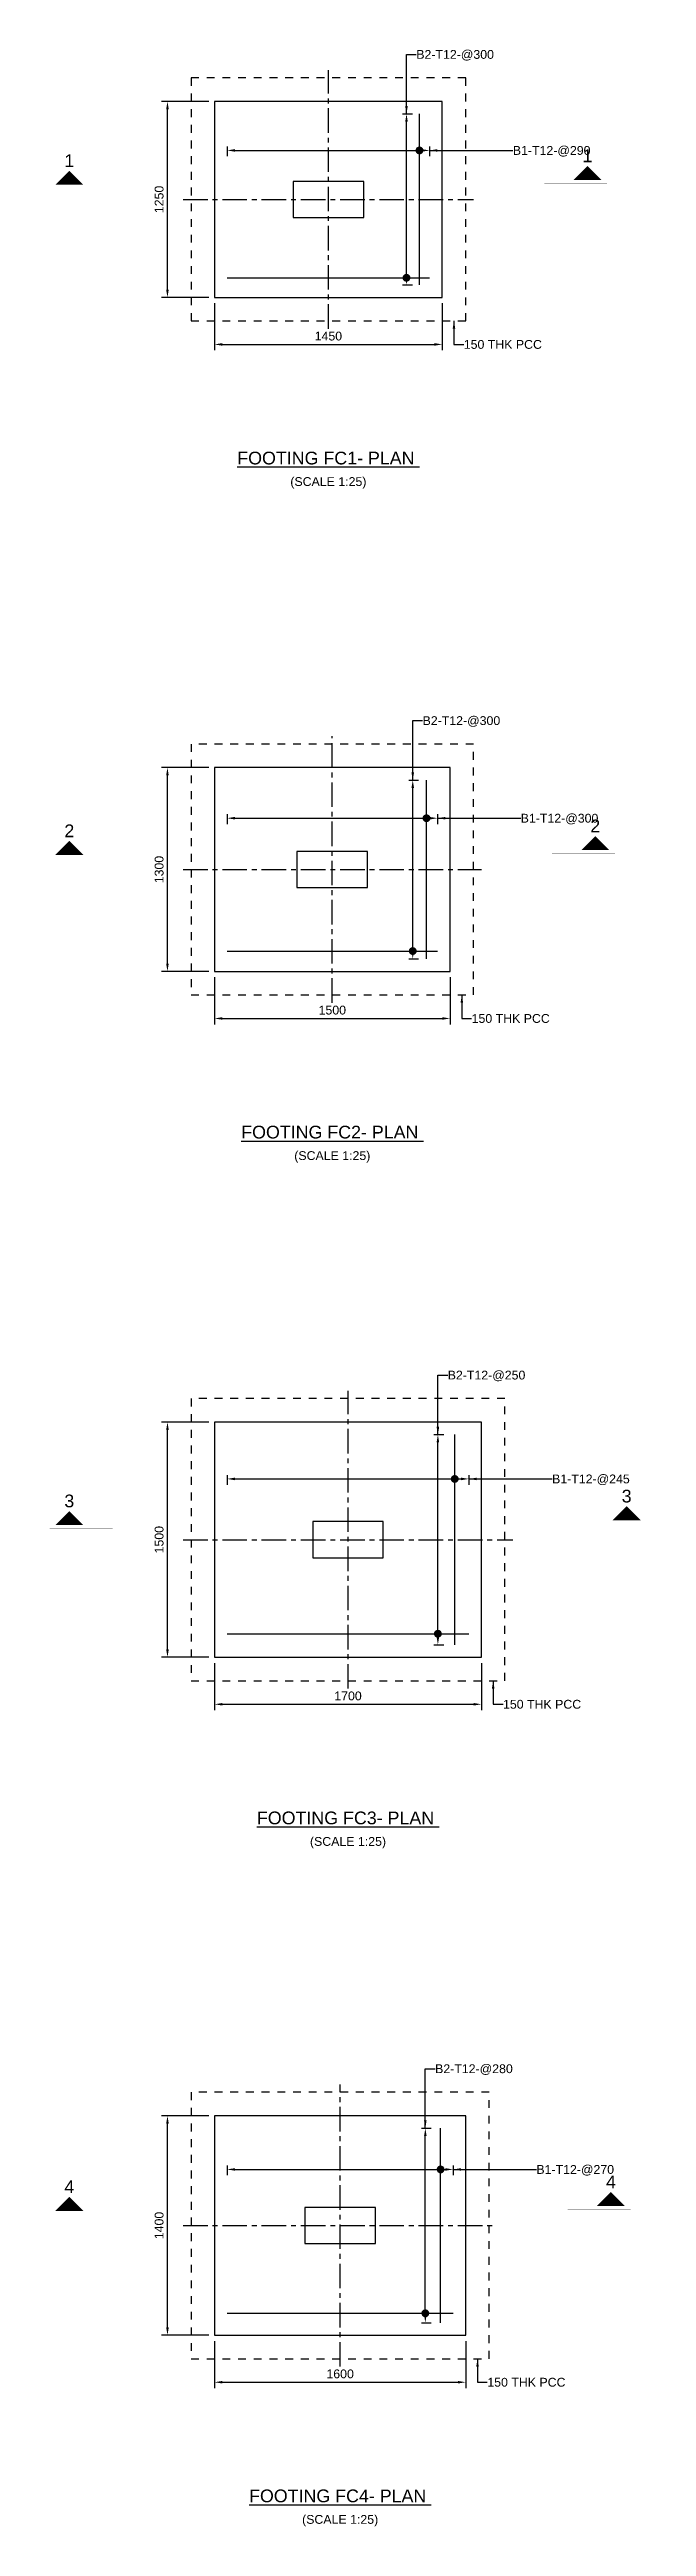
# Model space of a CAD drawing. Header units: inches. Extents: x -3602 to 70100, y -209600 to 630.
# Drawn here: x -3602 to 11602, y -65480 to -2276 of the extents above; entities that cross this region are included whole.
import ezdxf
from ezdxf.enums import TextEntityAlignment as Align

# ---------------------------------------------------------------- set-up
doc = ezdxf.new("R2010")
doc.units = ezdxf.units.IN
doc.header["$LTSCALE"] = 1000
doc.header["$MEASUREMENT"] = 0
doc.linetypes.add('Cline', pattern=[1, 0.625, -0.125, 0.125, -0.125])
doc.linetypes.add('Dashed', pattern=[0.6, 0.2, -0.2, 0.2])
for name, color, linetype in [('Center Line', 1, 'Continuous'), ('Column', 6, 'Continuous'), ('Dim', 31, 'Continuous'), ('Footing', 7, 'Continuous'), ('Labels', 4, 'Continuous'), ('PCC', 2, 'Continuous'), ('Reinforcement', 4, 'Continuous'), ('Section Mark', 5, 'Continuous'), ('Solid', 25, 'Continuous'), ('Text', 31, 'Continuous')]:
    doc.layers.add(name, color=color, linetype=linetype)
doc.styles.add('SC-FTG1', font='SansSerif')
doc.styles.add('SC-FTG2', font='SansSerif')
doc.dimstyles.new('RccFooting', dxfattribs={"dimtxt": 225, "dimasz": 200, "dimexe": 150, "dimexo": 150, "dimgap": 100, "dimtad": 1, "dimtoh": 1, "dimdec": 4, "dimlfac": 0.25, "dimzin": 0, "dimdsep": 46, "dimtxsty": 'SC-FTG2', "dimcen": 0.09, "dimclrd": 8, "dimclre": 8, "dimclrt": 31, "dimadec": 0, "dimazin": 0, "dimtfac": 1, "dimtdec": 0, "dimtix": 1, "dimtofl": 0, "dimtmove": 0, "dimatfit": 3, "dimfxl": 1, "dimtolj": 1, "dimtzin": 0, "dimarcsym": 0})

msp = doc.modelspace()

# ---------------------------------------------------------------- texts
at = {"layer": 'Dim', "style": 'SC-FTG2'}
for p in [(6950, -9800), (7150, -27000), (7950, -44500), (7550, -61800)]:
    msp.add_text('150 THK PCC', height=225, dxfattribs=at).set_placement(p, align=Align.MIDDLE_LEFT)
at = {"layer": 'Labels', "style": 'SC-FTG1'}
for s, p in [('%%uFOOTING FC1- PLAN ', (3500, -12700)), ('%%uFOOTING FC2- PLAN ', (3600, -29900)), ('%%uFOOTING FC3- PLAN ', (4000, -47400)), ('%%uFOOTING FC4- PLAN ', (3800, -64700))]:
    msp.add_text(s, height=325, dxfattribs=at).set_placement(p, align=Align.MIDDLE_CENTER)
at = {"layer": 'Section Mark', "style": 'SC-FTG1'}
for s, p in [('1', (-3100, -5111.5)), ('1', (10100, -4987.5)), ('2', (-3100, -22211.5)), ('2', (10300, -22087.5)), ('3', (-3100, -39311.5)), ('3', (11100, -39187.5)), ('4', (-3100, -56811.5)), ('4', (10700, -56687.5))]:
    msp.add_text(s, height=325, dxfattribs=at).set_placement(p, align=Align.MIDDLE_CENTER)
at = {"layer": 'Text', "style": 'SC-FTG1'}
for s, p in [('B2-T12-@300', (5740, -2400)), ('B1-T12-@290', (8200, -4850)), ('B2-T12-@300', (5900, -19400)), ('B1-T12-@300', (8400, -21890)), ('B2-T12-@250', (6540, -36100)), ('B1-T12-@245', (9200, -38750)), ('B2-T12-@280', (6220, -53800)), ('B1-T12-@270', (8800, -56370))]:
    msp.add_text(s, height=225, dxfattribs=at).set_placement(p, align=Align.MIDDLE_LEFT)
for p in [(3500, -13300), (3600, -30500), (4000, -48000), (3800, -65300)]:
    msp.add_text('(SCALE 1:25)', height=225, dxfattribs=at).set_placement(p, align=Align.MIDDLE_CENTER)

# ---------------------------------------------------------------- blocks, each defined once
blk = doc.blocks.new('*D30')
at = {"color": 8, "linetype": 'ByBlock', "lineweight": -2}
for p, q in [((600, -60750), (600, -61950)), ((7000, -60750), (7000, -61950)), ((800, -61800), (6800, -61800))]:
    blk.add_line(p, q, dxfattribs=at)
at = {"color": 8}
for points in [[(600, -61800), (800, -61767), (800, -61833)], [(7000, -61800), (6800, -61833), (6800, -61767)]]:
    blk.add_solid(points, dxfattribs=at)
at = {"layer": 'DEFPOINTS', "color": 31}
for p in [(600, -60600), (7000, -60600), (600, -61800)]:
    blk.add_point(p, dxfattribs=at)
at = {"color": 31, "insert": (3800, -61588), "char_height": 225, "attachment_point": 5, "style": 'SC-FTG2'}
blk.add_mtext('\\A1;1600', dxfattribs=at)
blk = doc.blocks.new('*D31')
at = {"color": 8, "linetype": 'ByBlock', "lineweight": -2}
for p, q in [((450, -55000), (-750, -55000)), ((-600, -60400), (-600, -55200)), ((450, -60600), (-750, -60600))]:
    blk.add_line(p, q, dxfattribs=at)
at = {"color": 8}
for points in [[(-600, -55000), (-567, -55200), (-633, -55200)], [(-600, -60600), (-633, -60400), (-567, -60400)]]:
    blk.add_solid(points, dxfattribs=at)
at = {"layer": 'DEFPOINTS', "color": 31}
for p in [(600, -55000), (-600, -60600), (600, -60600)]:
    blk.add_point(p, dxfattribs=at)
at = {"color": 31, "insert": (-812, -57800), "char_height": 225, "attachment_point": 5, "rotation": 90, "style": 'SC-FTG2'}
blk.add_mtext('\\A1;1400', dxfattribs=at)
blk = doc.blocks.new('*D32')
at = {"color": 8, "linetype": 'ByBlock', "lineweight": -2}
for p, q in [((5870, -55320), (6120, -55320)), ((5970, -60080), (5970, -55520)), ((5870, -60280), (6120, -60280))]:
    blk.add_line(p, q, dxfattribs=at)
at = {"color": 8}
for points in [[(5970, -55320), (6003, -55520), (5937, -55520)], [(5970, -60280), (5937, -60080), (6003, -60080)]]:
    blk.add_solid(points, dxfattribs=at)
at = {"layer": 'DEFPOINTS', "color": 31}
for p in [(5720, -55320), (5720, -60280), (5970, -60280)]:
    blk.add_point(p, dxfattribs=at)
blk = doc.blocks.new('*D33')
at = {"color": 8, "linetype": 'ByBlock', "lineweight": -2}
for p, q in [((920, -56270), (920, -56520)), ((1120, -56370), (6480, -56370)), ((6680, -56270), (6680, -56520))]:
    blk.add_line(p, q, dxfattribs=at)
at = {"color": 8}
for points in [[(920, -56370), (1120, -56337), (1120, -56403)], [(6680, -56370), (6480, -56403), (6480, -56337)]]:
    blk.add_solid(points, dxfattribs=at)
at = {"layer": 'DEFPOINTS', "color": 31}
for p in [(920, -56120), (6680, -56120), (920, -56370)]:
    blk.add_point(p, dxfattribs=at)
blk = doc.blocks.new('*D20')
at = {"color": 8, "linetype": 'ByBlock', "lineweight": -2}
for p, q in [((600, -43450), (600, -44650)), ((7400, -43450), (7400, -44650)), ((800, -44500), (7200, -44500))]:
    blk.add_line(p, q, dxfattribs=at)
at = {"color": 8}
for points in [[(600, -44500), (800, -44467), (800, -44533)], [(7400, -44500), (7200, -44533), (7200, -44467)]]:
    blk.add_solid(points, dxfattribs=at)
at = {"layer": 'DEFPOINTS', "color": 31}
for p in [(600, -43300), (7400, -43300), (600, -44500)]:
    blk.add_point(p, dxfattribs=at)
at = {"color": 31, "insert": (4000, -44288), "char_height": 225, "attachment_point": 5, "style": 'SC-FTG2'}
blk.add_mtext('\\A1;1700', dxfattribs=at)
blk = doc.blocks.new('*D21')
at = {"color": 8, "linetype": 'ByBlock', "lineweight": -2}
for p, q in [((450, -37300), (-750, -37300)), ((-600, -43100), (-600, -37500)), ((450, -43300), (-750, -43300))]:
    blk.add_line(p, q, dxfattribs=at)
at = {"color": 8}
for points in [[(-600, -37300), (-567, -37500), (-633, -37500)], [(-600, -43300), (-633, -43100), (-567, -43100)]]:
    blk.add_solid(points, dxfattribs=at)
at = {"layer": 'DEFPOINTS', "color": 31}
for p in [(600, -37300), (-600, -43300), (600, -43300)]:
    blk.add_point(p, dxfattribs=at)
at = {"color": 31, "insert": (-812, -40300), "char_height": 225, "attachment_point": 5, "rotation": 90, "style": 'SC-FTG2'}
blk.add_mtext('\\A1;1500', dxfattribs=at)
blk = doc.blocks.new('*D22')
at = {"color": 8, "linetype": 'ByBlock', "lineweight": -2}
for p, q in [((6190, -37620), (6440, -37620)), ((6290, -42780), (6290, -37820)), ((6190, -42980), (6440, -42980))]:
    blk.add_line(p, q, dxfattribs=at)
at = {"color": 8}
for points in [[(6290, -37620), (6323, -37820), (6257, -37820)], [(6290, -42980), (6257, -42780), (6323, -42780)]]:
    blk.add_solid(points, dxfattribs=at)
at = {"layer": 'DEFPOINTS', "color": 31}
for p in [(6040, -37620), (6040, -42980), (6290, -42980)]:
    blk.add_point(p, dxfattribs=at)
blk = doc.blocks.new('*D23')
at = {"color": 8, "linetype": 'ByBlock', "lineweight": -2}
for p, q in [((920, -38650), (920, -38900)), ((1120, -38750), (6880, -38750)), ((7080, -38650), (7080, -38900))]:
    blk.add_line(p, q, dxfattribs=at)
at = {"color": 8}
for points in [[(920, -38750), (1120, -38717), (1120, -38783)], [(7080, -38750), (6880, -38783), (6880, -38717)]]:
    blk.add_solid(points, dxfattribs=at)
at = {"layer": 'DEFPOINTS', "color": 31}
for p in [(920, -38500), (7080, -38500), (920, -38750)]:
    blk.add_point(p, dxfattribs=at)
blk = doc.blocks.new('*D10')
at = {"color": 8, "linetype": 'ByBlock', "lineweight": -2}
for p, q in [((600, -25950), (600, -27150)), ((6600, -25950), (6600, -27150)), ((800, -27000), (6400, -27000))]:
    blk.add_line(p, q, dxfattribs=at)
at = {"color": 8}
for points in [[(600, -27000), (800, -26967), (800, -27033)], [(6600, -27000), (6400, -27033), (6400, -26967)]]:
    blk.add_solid(points, dxfattribs=at)
at = {"layer": 'DEFPOINTS', "color": 31}
for p in [(600, -25800), (6600, -25800), (600, -27000)]:
    blk.add_point(p, dxfattribs=at)
at = {"color": 31, "insert": (3600, -26788), "char_height": 225, "attachment_point": 5, "style": 'SC-FTG2'}
blk.add_mtext('\\A1;1500', dxfattribs=at)
blk = doc.blocks.new('*D11')
at = {"color": 8, "linetype": 'ByBlock', "lineweight": -2}
for p, q in [((450, -20600), (-750, -20600)), ((-600, -25600), (-600, -20800)), ((450, -25800), (-750, -25800))]:
    blk.add_line(p, q, dxfattribs=at)
at = {"color": 8}
for points in [[(-600, -20600), (-567, -20800), (-633, -20800)], [(-600, -25800), (-633, -25600), (-567, -25600)]]:
    blk.add_solid(points, dxfattribs=at)
at = {"layer": 'DEFPOINTS', "color": 31}
for p in [(600, -20600), (-600, -25800), (600, -25800)]:
    blk.add_point(p, dxfattribs=at)
at = {"color": 31, "insert": (-812, -23200), "char_height": 225, "attachment_point": 5, "rotation": 90, "style": 'SC-FTG2'}
blk.add_mtext('\\A1;1300', dxfattribs=at)
blk = doc.blocks.new('*D12')
at = {"color": 8, "linetype": 'ByBlock', "lineweight": -2}
for p, q in [((5550, -20920), (5800, -20920)), ((5650, -25280), (5650, -21120)), ((5550, -25480), (5800, -25480))]:
    blk.add_line(p, q, dxfattribs=at)
at = {"color": 8}
for points in [[(5650, -20920), (5683, -21120), (5617, -21120)], [(5650, -25480), (5617, -25280), (5683, -25280)]]:
    blk.add_solid(points, dxfattribs=at)
at = {"layer": 'DEFPOINTS', "color": 31}
for p in [(5400, -20920), (5400, -25480), (5650, -25480)]:
    blk.add_point(p, dxfattribs=at)
blk = doc.blocks.new('*D13')
at = {"color": 8, "linetype": 'ByBlock', "lineweight": -2}
for p, q in [((920, -21790), (920, -22040)), ((1120, -21890), (6080, -21890)), ((6280, -21790), (6280, -22040))]:
    blk.add_line(p, q, dxfattribs=at)
at = {"color": 8}
for points in [[(920, -21890), (1120, -21857), (1120, -21923)], [(6280, -21890), (6080, -21923), (6080, -21857)]]:
    blk.add_solid(points, dxfattribs=at)
at = {"layer": 'DEFPOINTS', "color": 31}
for p in [(920, -21640), (920, -21890), (6280, -21640)]:
    blk.add_point(p, dxfattribs=at)
blk = doc.blocks.new('*D0')
at = {"color": 8, "linetype": 'ByBlock', "lineweight": -2}
for p, q in [((600, -8750), (600, -9950)), ((6400, -8750), (6400, -9950)), ((800, -9800), (6200, -9800))]:
    blk.add_line(p, q, dxfattribs=at)
at = {"color": 8}
for points in [[(600, -9800), (800, -9767), (800, -9833)], [(6400, -9800), (6200, -9833), (6200, -9767)]]:
    blk.add_solid(points, dxfattribs=at)
at = {"layer": 'DEFPOINTS', "color": 31}
for p in [(600, -8600), (6400, -8600), (600, -9800)]:
    blk.add_point(p, dxfattribs=at)
at = {"color": 31, "insert": (3500, -9588), "char_height": 225, "attachment_point": 5, "style": 'SC-FTG2'}
blk.add_mtext('\\A1;1450', dxfattribs=at)
blk = doc.blocks.new('*D1')
at = {"color": 8, "linetype": 'ByBlock', "lineweight": -2}
for p, q in [((450, -3600), (-750, -3600)), ((-600, -8400), (-600, -3800)), ((450, -8600), (-750, -8600))]:
    blk.add_line(p, q, dxfattribs=at)
at = {"color": 8}
for points in [[(-600, -3600), (-567, -3800), (-633, -3800)], [(-600, -8600), (-633, -8400), (-567, -8400)]]:
    blk.add_solid(points, dxfattribs=at)
at = {"layer": 'DEFPOINTS', "color": 31}
for p in [(600, -3600), (-600, -8600), (600, -8600)]:
    blk.add_point(p, dxfattribs=at)
at = {"color": 31, "insert": (-812, -6100), "char_height": 225, "attachment_point": 5, "rotation": 90, "style": 'SC-FTG2'}
blk.add_mtext('\\A1;1250', dxfattribs=at)
blk = doc.blocks.new('*D2')
at = {"color": 8, "linetype": 'ByBlock', "lineweight": -2}
for p, q in [((5390, -3920), (5640, -3920)), ((5490, -8080), (5490, -4120)), ((5390, -8280), (5640, -8280))]:
    blk.add_line(p, q, dxfattribs=at)
at = {"color": 8}
for points in [[(5490, -3920), (5523, -4120), (5457, -4120)], [(5490, -8280), (5457, -8080), (5523, -8080)]]:
    blk.add_solid(points, dxfattribs=at)
at = {"layer": 'DEFPOINTS', "color": 31}
for p in [(5240, -3920), (5240, -8280), (5490, -8280)]:
    blk.add_point(p, dxfattribs=at)
blk = doc.blocks.new('*D3')
at = {"color": 8, "linetype": 'ByBlock', "lineweight": -2}
for p, q in [((920, -4750), (920, -5000)), ((1120, -4850), (5880, -4850)), ((6080, -4750), (6080, -5000))]:
    blk.add_line(p, q, dxfattribs=at)
at = {"color": 8}
for points in [[(920, -4850), (1120, -4817), (1120, -4883)], [(6080, -4850), (5880, -4883), (5880, -4817)]]:
    blk.add_solid(points, dxfattribs=at)
at = {"layer": 'DEFPOINTS', "color": 31}
for p in [(920, -4600), (920, -4850), (6080, -4600)]:
    blk.add_point(p, dxfattribs=at)

# ---------------------------------------------------------------- dimensions: what is measured, and where the dimension line sits
at = {"layer": 'Dim'}
for p1, p2, distance, text, picture, middle in [((600, -8600), (600, -3600), 1200, '1250', '*D1', (-600, -6100)), ((600, -8600), (6400, -8600), -1200, '1450', '*D0', (3500, -9800)), ((600, -25800), (600, -20600), 1200, '1300', '*D11', (-600, -23200)), ((600, -25800), (6600, -25800), -1200, '1500', '*D10', (3600, -27000)), ((600, -43300), (600, -37300), 1200, '1500', '*D21', (-600, -40300)), ((600, -43300), (7400, -43300), -1200, '1700', '*D20', (4000, -44500)), ((600, -60600), (600, -55000), 1200, '1400', '*D31', (-600, -57800)), ((600, -60600), (7000, -60600), -1200, '1600', '*D30', (3800, -61800))]:
    dim = msp.add_aligned_dim(p1=p1, p2=p2, distance=distance, text=text, dimstyle='RccFooting', dxfattribs=at)
    dim.commit()
    dim.dimension.update_dxf_attribs({"geometry": picture, "text_midpoint": middle})
for base, p1, p2, angle, picture, middle in [((5490, -3920), (5240, -8280), (5240, -3920), 90, '*D2', (5490, -6800)), ((6080, -4850), (920, -4600), (6080, -4600), 0, '*D3', (4520, -4850)), ((5650, -20920), (5400, -25480), (5400, -20920), 90, '*D12', (5650, -23980)), ((6280, -21890), (920, -21640), (6280, -21640), 0, '*D13', (4700, -21890)), ((6290, -37620), (6040, -42980), (6040, -37620), 90, '*D22', (6290, -41400)), ((7080, -38750), (920, -38500), (7080, -38500), 0, '*D23', (5420, -38750)), ((5970, -55320), (5720, -60280), (5720, -55320), 90, '*D32', (5970, -58740)), ((6680, -56370), (920, -56120), (6680, -56120), 0, '*D33', (5060, -56370))]:
    dim = msp.add_linear_dim(base=base, p1=p1, p2=p2, angle=angle, text=' ', dimstyle='RccFooting', override={"dimjust": 0}, dxfattribs=at)
    dim.commit()
    dim.dimension.update_dxf_attribs({"geometry": picture, "text_midpoint": middle, "dimtype": 129})

# ---------------------------------------------------------------- hatches: boundary and pattern name
at = {"layer": 'Solid'}
for points in [[(-3450, -5724), (-3100, -5374), (-2750, -5724), (-3450, -5724)], [(10450, -5600), (10100, -5250), (9750, -5600), (10450, -5600)], [(-3450, -22824), (-3100, -22474), (-2750, -22824), (-3450, -22824)], [(10650, -22700), (10300, -22350), (9950, -22700), (10650, -22700)], [(-3450, -39924), (-3100, -39574), (-2750, -39924), (-3450, -39924)], [(11450, -39800), (11100, -39450), (10750, -39800), (11450, -39800)], [(-3450, -57424), (-3100, -57074), (-2750, -57424), (-3450, -57424)], [(11050, -57300), (10700, -56950), (10350, -57300), (11050, -57300)]]:
    msp.add_hatch(color=256, dxfattribs=at).paths.add_polyline_path(points, flags=0)

# ---------------------------------------------------------------- linework, layer by layer
at = {"layer": 'Center Line', "linetype": 'Cline'}
for points in [[(3500, -9400), (3500, -2800)], [(-200, -6100), (7200, -6100)], [(3600, -26600), (3600, -19800)], [(-200, -23200), (7400, -23200)], [(4000, -44100), (4000, -36500)], [(-200, -40300), (8200, -40300)], [(3800, -61400), (3800, -54200)], [(-200, -57800), (7800, -57800)]]:
    msp.add_lwpolyline(points, dxfattribs=at)
at = {"layer": 'Column'}
for points in [[(2600, -6560), (4400, -6560), (4400, -5640), (2600, -5640), (2600, -6560)], [(2700, -23660), (4500, -23660), (4500, -22740), (2700, -22740), (2700, -23660)], [(3100, -40760), (4900, -40760), (4900, -39840), (3100, -39840), (3100, -40760)], [(2900, -58260), (4700, -58260), (4700, -57340), (2900, -57340), (2900, -58260)]]:
    msp.add_lwpolyline(points, dxfattribs=at)
at = {"layer": 'Dim', "color": 8, "const_width": 100}
for points in [[(5770, -4850, 1), (5870, -4850, 1)], [(5440, -8100, 1), (5540, -8100, 1)], [(5950, -21890, 1), (6050, -21890, 1)], [(5600, -25280, 1), (5700, -25280, 1)], [(6670, -38750, 1), (6770, -38750, 1)], [(6240, -42700, 1), (6340, -42700, 1)], [(6310, -56370, 1), (6410, -56370, 1)], [(5920, -60040, 1), (6020, -60040, 1)]]:
    msp.add_lwpolyline(points, format="xyb", close=True, dxfattribs=at)
at = {"layer": 'Footing'}
for points in [[(600, -8600), (6400, -8600), (6400, -3600), (600, -3600), (600, -8600)], [(600, -25800), (6600, -25800), (6600, -20600), (600, -20600), (600, -25800)], [(600, -43300), (7400, -43300), (7400, -37300), (600, -37300), (600, -43300)], [(600, -60600), (7000, -60600), (7000, -55000), (600, -55000), (600, -60600)]]:
    msp.add_lwpolyline(points, dxfattribs=at)
at = {"layer": 'PCC', "linetype": 'Dashed'}
for points in [[(0, -9200), (7000, -9200), (7000, -3000), (0, -3000), (0, -9200)], [(0, -26400), (7200, -26400), (7200, -20000), (0, -20000), (0, -26400)], [(0, -43900), (8000, -43900), (8000, -36700), (0, -36700), (0, -43900)], [(0, -61200), (7600, -61200), (7600, -54400), (0, -54400), (0, -61200)]]:
    msp.add_lwpolyline(points, dxfattribs=at)
at = {"layer": 'Reinforcement'}
for points in [[(5820, -8280), (5820, -3920)], [(920, -8100), (6080, -8100)], [(6000, -25480), (6000, -20920)], [(920, -25280), (6280, -25280)], [(6720, -42980), (6720, -37620)], [(920, -42700), (7080, -42700)], [(6360, -60280), (6360, -55320)], [(920, -60040), (6680, -60040)]]:
    msp.add_lwpolyline(points, dxfattribs=at)
at = {"layer": 'Section Mark', "const_width": 5}
for points in [[(-3450, -5724), (-3100, -5374), (-2750, -5724), (-3450, -5724)], [(10450, -5600), (10100, -5250), (9750, -5600), (10450, -5600)], [(-2000, -5824), (-3600, -5824)], [(9000, -5700), (10600, -5700)], [(-3450, -22824), (-3100, -22474), (-2750, -22824), (-3450, -22824)], [(10650, -22700), (10300, -22350), (9950, -22700), (10650, -22700)], [(-2000, -22924), (-3600, -22924)], [(9200, -22800), (10800, -22800)], [(-3450, -39924), (-3100, -39574), (-2750, -39924), (-3450, -39924)], [(11450, -39800), (11100, -39450), (10750, -39800), (11450, -39800)], [(-2000, -40024), (-3600, -40024)], [(10000, -39900), (11600, -39900)], [(-3450, -57424), (-3100, -57074), (-2750, -57424), (-3450, -57424)], [(9600, -57400), (11200, -57400)], [(11050, -57300), (10700, -56950), (10350, -57300), (11050, -57300)], [(-2000, -57524), (-3600, -57524)]]:
    msp.add_lwpolyline(points, dxfattribs=at)

msp.set_redraw_order([(e.dxf.handle, doc.entitydb.next_handle()) for e in msp.query("TEXT MTEXT ATTDEF DIMENSION ARC_DIMENSION")])  # texts and dimensions are drawn at this point

# ---------------------------------------------------------------- leaders
at = {"layer": 'Dim', "color": 8}
for points in [[(5490, -3920), (5490, -2400), (5740, -2400)], [(6080, -4850), (8200, -4850), (8200, -4850)], [(6700, -9200), (6700, -9800), (6950, -9800)], [(5650, -20920), (5650, -19400), (5900, -19400)], [(6280, -21890), (8400, -21890), (8400, -21890)], [(6900, -26400), (6900, -27000), (7150, -27000)], [(6290, -37620), (6290, -36100), (6540, -36100)], [(7080, -38750), (9200, -38750), (9200, -38750)], [(7700, -43900), (7700, -44500), (7950, -44500)], [(5970, -55320), (5970, -53800), (6220, -53800)], [(6680, -56370), (8800, -56370), (8800, -56370)], [(7300, -61200), (7300, -61800), (7550, -61800)]]:
    msp.add_leader(points, dimstyle='RccFooting', dxfattribs=at)

doc.saveas('drawing.dxf')
